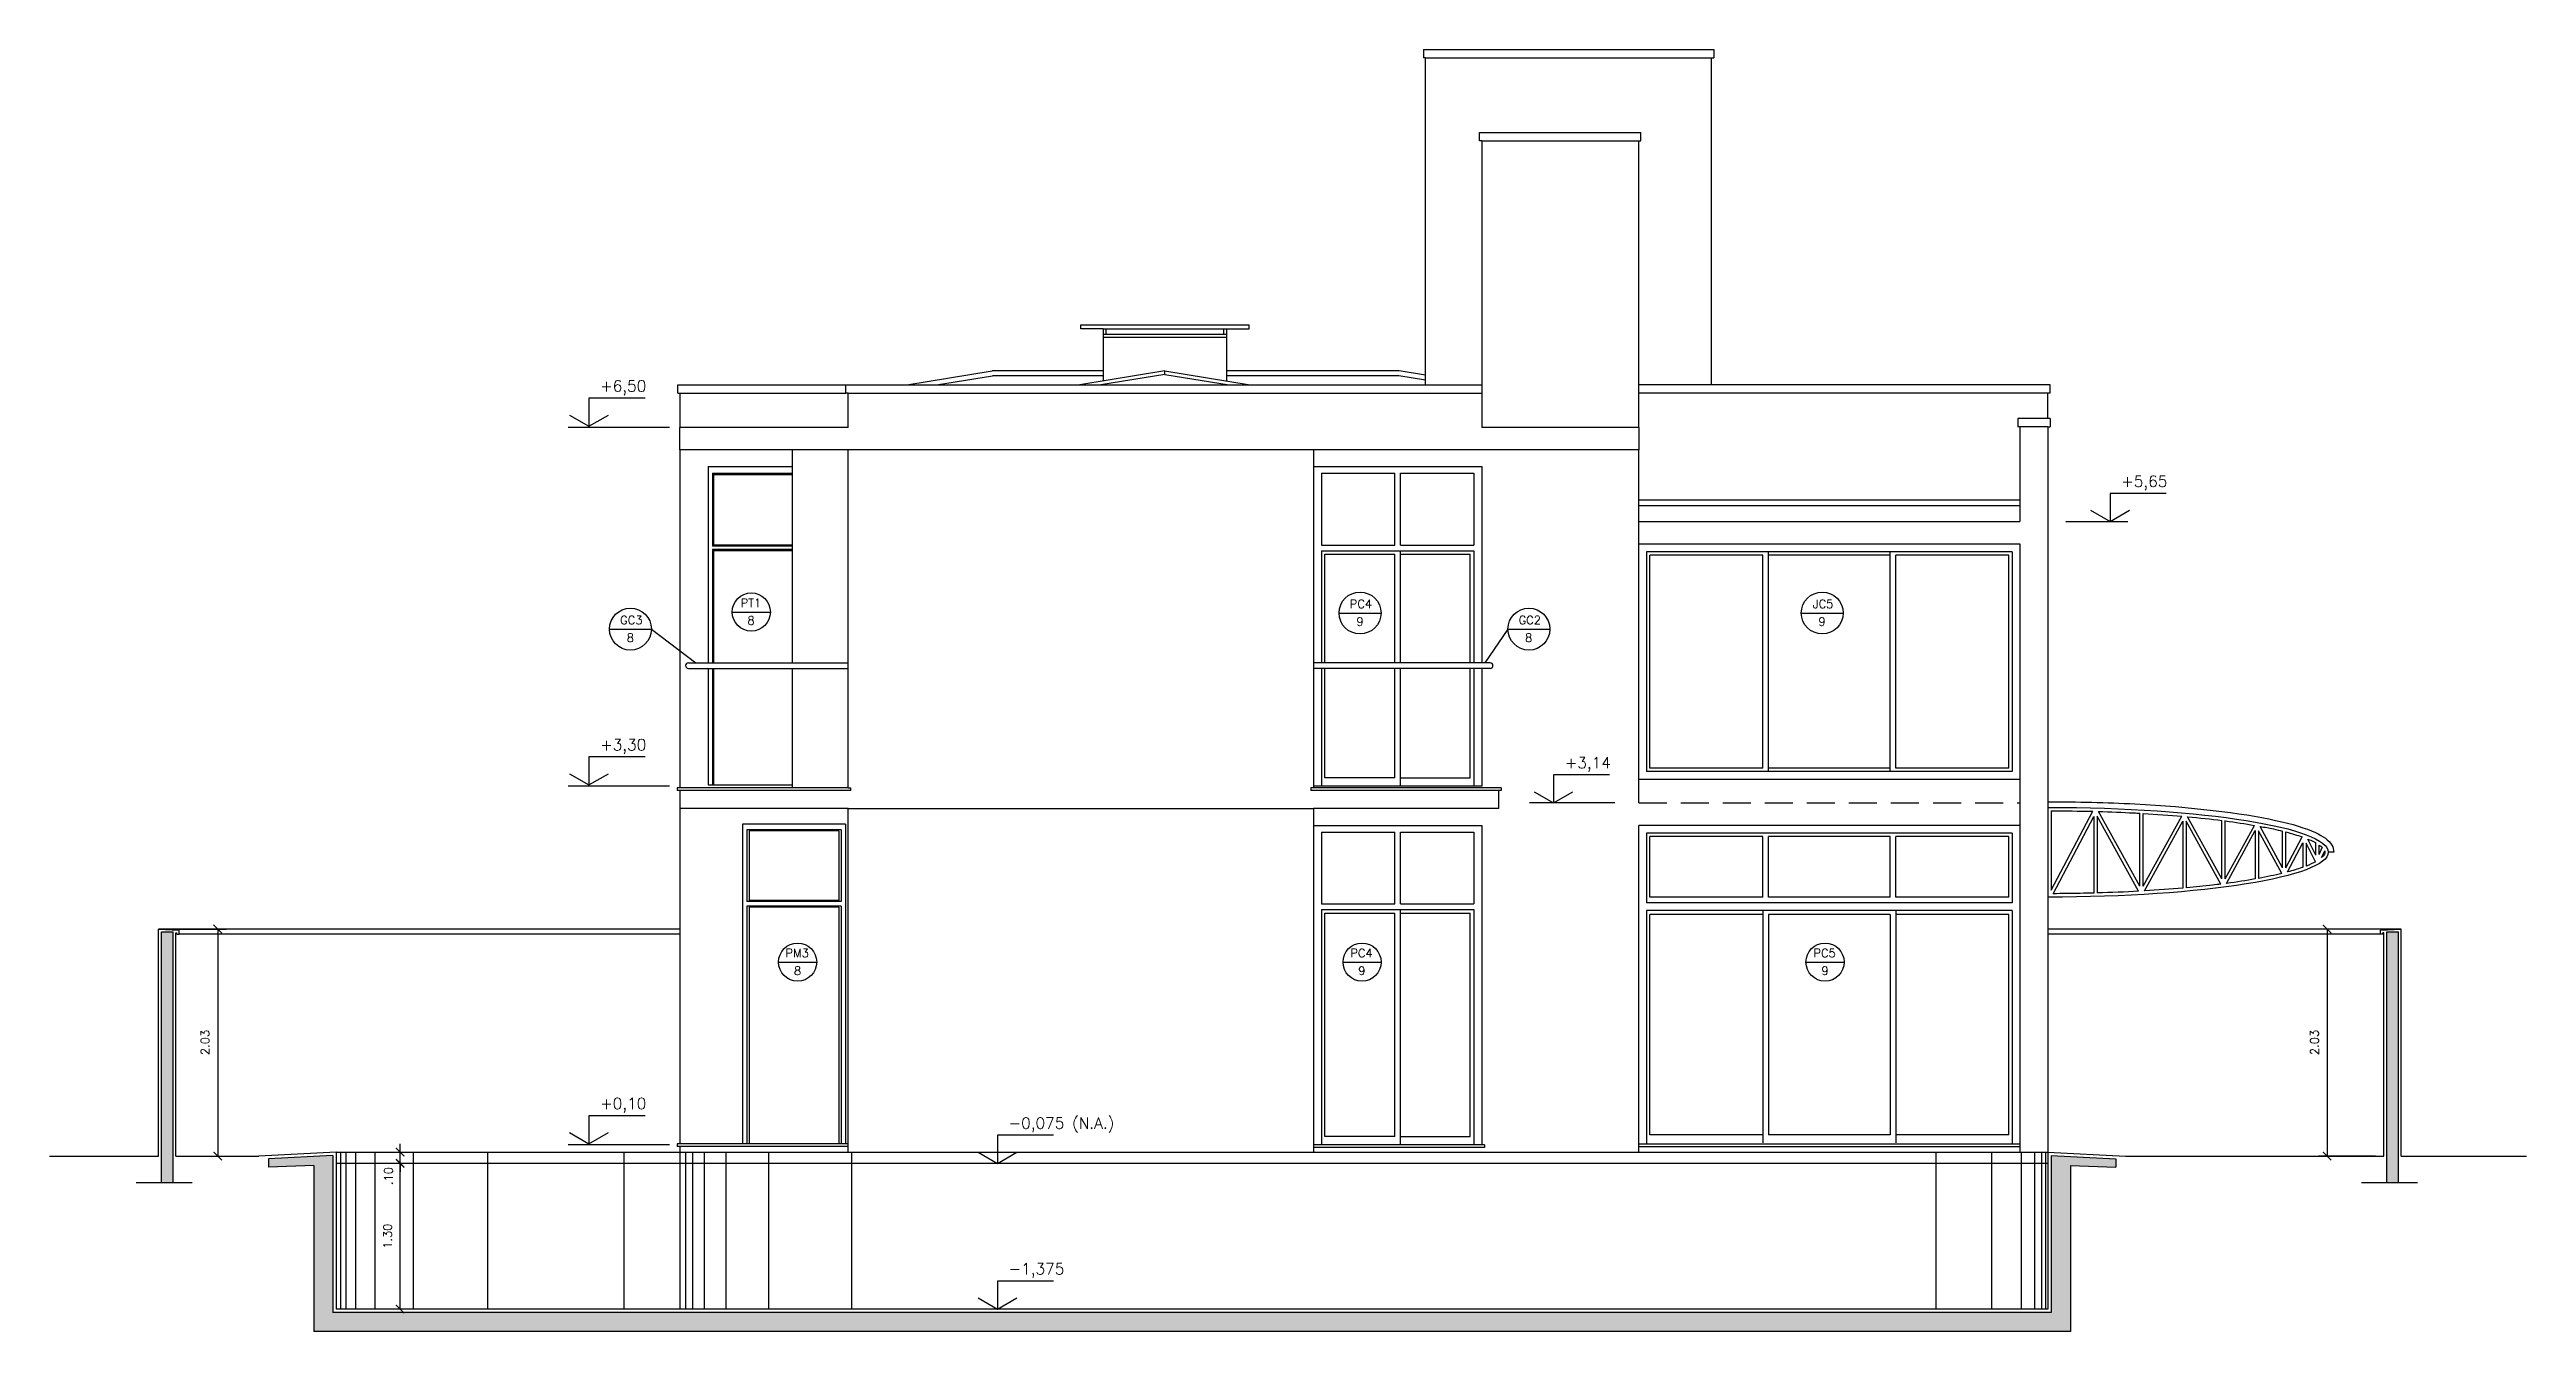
# Model space of a CAD drawing. Header units: millimetres. Extents: x 505 to 658, y 146 to 158.
# Drawn here: x 636.37 to 658.46, y 146.5 to 157.93 of the extents above; entities that cross this region are included whole.
import ezdxf

# ---------------------------------------------------------------- set-up
doc = ezdxf.new("R2010")
doc.units = ezdxf.units.MM
doc.linetypes.add('HIDDEN', pattern=[0.375, 0.25, -0.125])
for name, color, linetype in [('ALV', 5, 'Continuous'), ('CAIXN', 7, 'Continuous'), ('COTAS', 1, 'Continuous'), ('LPROJ', 7, 'HIDDEN'), ('LVISTA', 1, 'Continuous'), ('LVISTA01', 8, 'Continuous'), ('LVISTA02', 1, 'Continuous'), ('LVISTA025', 3, 'Continuous'), ('LVISTA03', 4, 'Continuous'), ('NOTAS', 2, 'Continuous'), ('REVEST', 2, 'Continuous'), ('SOLID', 8, 'Continuous')]:
    doc.layers.add(name, color=color, linetype=linetype)
doc.styles.add('60-50', font='romans.shx', dxfattribs={"height": 0.075})
doc.styles.add('80-50', font='romans.shx', dxfattribs={"height": 0.1})
doc.dimstyles.new('50', dxfattribs={"dimtxt": 0.1, "dimasz": 2.5, "dimexe": 1.25, "dimexo": 0.625, "dimgap": 0.075, "dimtad": 1, "dimzin": 0, "dimdsep": 46, "dimtxsty": '60-50', "dimcen": 2.5, "dimclrt": 3, "dimadec": 0, "dimazin": 0, "dimtfac": 1, "dimtmove": 0, "dimatfit": 3, "dimfxl": 1, "dimarcsym": 0})

msp = doc.modelspace()

# ---------------------------------------------------------------- texts
at = {"layer": 'CAIXN', "color": 2, "ltscale": 0.5, "char_height": 0.075, "attachment_point": 5, "style": '60-50'}
for s, insert in [('GC3', (641.559, 152.844)), ('PT1', (642.625, 152.997)), ('8', (642.627, 152.84)), ('PC4', (648.066, 152.988)), ('9', (648.057, 152.83)), ('GC2', (649.572, 152.844)), ('JC5', (652.188, 152.988)), ('9', (652.178, 152.83)), ('8', (641.55, 152.686)), ('8', (649.562, 152.686)), ('PM3', (643.038, 149.874)), ('PC4', (648.071, 149.874)), ('PC5', (652.201, 149.874)), ('8', (643.041, 149.716)), ('9', (648.074, 149.716)), ('9', (652.204, 149.716))]:
    msp.add_mtext(s, dxfattribs=dict(at, insert=insert))
at = {"layer": 'NOTAS', "color": 3, "style": '80-50'}
for s, p in [('+6,50', (641.281, 154.882)), ('+5,65', (654.847, 154.032)), ('+3,30', (641.281, 151.682)), ('+3,14', (649.884, 151.522)), ('+0,10', (641.281, 148.482)), ('-0,075 (N.A.)', (644.924, 148.307)), ('-1,375', (644.924, 147.007))]:
    msp.add_text(s, height=0.1, dxfattribs=at).set_placement(p)

# ---------------------------------------------------------------- blocks, each defined once
blk = doc.blocks.new('_ARCHTICK')
at = {"color": 0, "linetype": 'ByBlock', "const_width": 0.15}
blk.add_lwpolyline([(-0.5, -0.5), (0.5, 0.5)], dxfattribs=at)
blk = doc.blocks.new('*D50')
at = {"color": 0, "linetype": 'ByBlock'}
blk.add_line((647.052, 146.698), (647.052, 147.998), dxfattribs=at)
at = {"layer": 'DEFPOINTS', "color": 0, "linetype": 'ByBlock'}
for p in [(647.052, 147.998), (647.052, 147.998), (647.052, 146.698)]:
    blk.add_point(p, dxfattribs=at)
at = {"color": 0, "linetype": 'ByBlock', "xscale": 0.075, "yscale": 0.075, "zscale": 0.075}
for p, rotation in [((647.052, 147.998), 90), ((647.052, 146.698), 270)]:
    blk.add_blockref('_ARCHTICK', p, dxfattribs=dict(at, rotation=rotation))
at = {"color": 3, "linetype": 'ByBlock', "insert": (646.94, 147.348), "char_height": 0.075, "attachment_point": 5, "rotation": 90, "style": '60-50'}
blk.add_mtext('1.30', dxfattribs=at)
blk = doc.blocks.new('*D51')
at = {"color": 0, "linetype": 'ByBlock'}
for p, q in [((647.052, 148.098), (647.052, 148.173)), ((647.052, 147.998), (647.052, 148.098)), ((647.052, 147.998), (647.052, 147.923))]:
    blk.add_line(p, q, dxfattribs=at)
at = {"layer": 'DEFPOINTS', "color": 0, "linetype": 'ByBlock'}
for p in [(647.052, 148.098), (647.052, 148.098), (647.052, 147.998)]:
    blk.add_point(p, dxfattribs=at)
at = {"color": 0, "linetype": 'ByBlock', "xscale": 0.075, "yscale": 0.075, "zscale": 0.075}
for p, rotation in [((647.052, 148.098), 270), ((647.052, 147.998), 90)]:
    blk.add_blockref('_ARCHTICK', p, dxfattribs=dict(at, rotation=rotation))
at = {"color": 3, "linetype": 'ByBlock', "insert": (646.948, 147.884), "char_height": 0.075, "attachment_point": 5, "rotation": 90, "style": '60-50'}
blk.add_mtext('.10', dxfattribs=at)
blk = doc.blocks.new('*D52')
at = {"color": 0, "linetype": 'ByBlock'}
for p, q in [((637.418, 150.088), (637.945, 150.088)), ((637.87, 150.088), (637.87, 148.063)), ((637.572, 148.063), (637.945, 148.063))]:
    blk.add_line(p, q, dxfattribs=at)
at = {"layer": 'DEFPOINTS', "color": 0, "linetype": 'ByBlock'}
for p in [(637.343, 150.088), (637.497, 148.063), (637.87, 148.063)]:
    blk.add_point(p, dxfattribs=at)
at = {"color": 0, "linetype": 'ByBlock', "xscale": 0.075, "yscale": 0.075, "zscale": 0.075}
for p, rotation in [((637.87, 150.088), 90), ((637.87, 148.063), 270)]:
    blk.add_blockref('_ARCHTICK', p, dxfattribs=dict(at, rotation=rotation))
at = {"color": 3, "linetype": 'ByBlock', "insert": (637.757, 149.076), "char_height": 0.075, "attachment_point": 5, "rotation": 90, "style": '60-50'}
blk.add_mtext('2.03', dxfattribs=at)
blk = doc.blocks.new('*D53')
at = {"color": 0, "linetype": 'ByBlock'}
for p, q in [((657.268, 150.088), (656.608, 150.088)), ((656.683, 150.088), (656.683, 148.063)), ((657.114, 148.063), (656.608, 148.063))]:
    blk.add_line(p, q, dxfattribs=at)
at = {"layer": 'DEFPOINTS', "color": 0, "linetype": 'ByBlock'}
for p in [(657.343, 150.088), (656.683, 148.063), (657.189, 148.063)]:
    blk.add_point(p, dxfattribs=at)
at = {"color": 0, "linetype": 'ByBlock', "xscale": 0.075, "yscale": 0.075, "zscale": 0.075}
for p, rotation in [((656.683, 150.088), 90), ((656.683, 148.063), 270)]:
    blk.add_blockref('_ARCHTICK', p, dxfattribs=dict(at, rotation=rotation))
at = {"color": 3, "linetype": 'ByBlock', "insert": (656.57, 149.076), "char_height": 0.075, "attachment_point": 5, "rotation": 90, "style": '60-50'}
blk.add_mtext('2.03', dxfattribs=at)

# ---------------------------------------------------------------- dimensions: what is measured, and where the dimension line sits
at = {"layer": 'COTAS'}
for base, p1, p2, picture, middle in [((637.869874775, 148.063293993), (637.342990028, 150.088293993), (637.496719731, 148.063293993), '*D52', (637.757374775, 149.075793993)), ((656.682736156, 148.063293993), (657.342990028, 150.088293993), (657.189260324, 148.063293993), '*D53', (656.570236156, 149.075793993))]:
    dim = msp.add_linear_dim(base=base, p1=p1, p2=p2, angle=90, dimstyle='50', override={"dimasz": 0.075, "dimexe": 0.075, "dimexo": 0.075, "dimzin": 4, "dimblk1": 'ARCHTICK', "dimblk2": 'ARCHTICK', "dimsah": 1, "dimtofl": 0, "dimtmove": 2}, dxfattribs=at)
    dim.commit()
    dim.dimension.update_dxf_attribs({"geometry": picture, "text_midpoint": middle})
dim = msp.add_linear_dim(base=(639.497, 147.998), p1=(639.497, 146.698), p2=(639.497, 147.998), angle=90, dimstyle='50', override={"dimasz": 0.075, "dimexe": 0.075, "dimexo": 0.075, "dimzin": 4, "dimblk1": 'ARCHTICK', "dimblk2": 'ARCHTICK', "dimsah": 1, "dimtofl": 0, "dimtmove": 2}, dxfattribs=at)
dim.commit()
dim.dimension.update_dxf_attribs({"geometry": '*D50', "text_midpoint": (639.384, 147.348), "insert": (-7.555, 0)})
dim = msp.add_linear_dim(base=(639.497, 148.098), p1=(639.497, 147.998), p2=(639.497, 148.098), angle=90, dimstyle='50', override={"dimasz": 0.075, "dimexe": 0.075, "dimexo": 0.075, "dimzin": 4, "dimblk1": 'ARCHTICK', "dimblk2": 'ARCHTICK', "dimsah": 1, "dimse1": 1, "dimtofl": 0, "dimtmove": 2}, dxfattribs=at)
dim.commit()
dim.dimension.update_dxf_attribs({"geometry": '*D51', "text_midpoint": (639.393, 147.884), "dimtype": 160, "insert": (-7.555, 0)})

# ---------------------------------------------------------------- hatches: boundary and pattern name
at = {"layer": 'SOLID'}
h = msp.add_hatch(color=256, dxfattribs=at)
h.paths.add_polyline_path([(637.368, 147.823), (637.472, 147.823), (637.472, 150.063), (637.368, 150.063)])
h.paths.add_polyline_path([(638.898, 148.067), (638.323, 148.038), (638.323, 147.963), (638.728, 147.978), (638.728, 146.498), (654.393, 146.498), (654.393, 147.978), (654.798, 147.963), (654.798, 148.038), (654.223, 148.067), (654.223, 146.668), (638.898, 146.668)])
h.paths.add_polyline_path([(657.318, 150.063), (657.214, 150.063), (657.214, 147.823), (657.318, 147.823)])

# ---------------------------------------------------------------- linework, layer by layer
at = {"layer": 'ALV'}
for p, q in [((637.368, 150.063), (637.472, 150.063)), ((637.368, 147.823), (637.368, 150.063)), ((637.472, 147.823), (637.472, 150.063)), ((657.214, 150.063), (657.318, 150.063)), ((657.214, 147.823), (657.214, 150.063)), ((657.318, 147.823), (657.318, 150.063)), ((638.898, 148.067), (638.323, 148.038)), ((638.323, 148.038), (638.323, 147.963)), ((638.898, 148.067), (638.898, 146.668)), ((654.223, 148.067), (654.798, 148.038)), ((654.223, 148.067), (654.223, 146.668)), ((654.798, 148.038), (654.798, 147.963)), ((638.728, 147.978), (638.323, 147.963)), ((638.728, 147.978), (638.728, 146.498)), ((654.393, 147.978), (654.798, 147.963)), ((654.393, 147.978), (654.393, 146.498)), ((654.393, 146.498), (638.728, 146.498)), ((654.223, 146.668), (638.898, 146.668))]:
    msp.add_line(p, q, dxfattribs=at)
at = {"layer": 'CAIXN', "color": 8, "ltscale": 0.5}
for p, q in [((642.459, 152.916), (642.799, 152.916)), ((647.871, 152.907), (648.245, 152.907)), ((651.993, 152.907), (652.367, 152.907)), ((641.364, 152.763), (641.738, 152.763)), ((641.738, 152.763), (642.134, 152.463)), ((649.377, 152.763), (649.17, 152.463)), ((649.377, 152.763), (649.751, 152.763)), ((642.872, 149.793), (643.212, 149.793)), ((647.906, 149.793), (648.246, 149.793)), ((652.035, 149.793), (652.375, 149.793))]:
    msp.add_line(p, q, dxfattribs=at)
for centre, radius in [((642.629, 152.916), 0.17), ((648.058, 152.907), 0.187), ((652.18, 152.907), 0.187), ((641.551, 152.763), 0.187), ((649.564, 152.763), 0.187), ((643.042, 149.793), 0.17), ((648.076, 149.793), 0.17), ((652.205, 149.793), 0.17)]:
    msp.add_circle(centre, radius, dxfattribs=at)
at = {"layer": 'LPROJ'}
for q in [(650.543, 151.423), (653.943, 151.213)]:
    msp.add_line((650.543, 151.213), q, dxfattribs=at)
at = {"layer": 'LVISTA'}
for p, q in [((645.768, 155.443), (646.868, 155.443)), ((645.768, 155.393), (646.868, 155.393)), ((645.768, 155.368), (646.868, 155.368)), ((645.793, 155.393), (645.793, 155.443)), ((646.843, 155.393), (646.843, 155.443)), ((646.318, 155.036), (645.745, 154.943)), ((646.318, 155.036), (646.318, 155.067)), ((646.318, 155.036), (646.891, 154.943))]:
    msp.add_line(p, q, dxfattribs=at)
at = {"layer": 'LVISTA', "color": 6}
for p, q in [((643.473, 154.943), (649.143, 154.943)), ((643.473, 154.868), (643.473, 154.943)), ((643.493, 154.868), (643.473, 154.868)), ((643.493, 154.563), (643.493, 154.868)), ((649.143, 154.943), (649.143, 154.563)), ((654.213, 154.643), (653.923, 154.643)), ((653.923, 154.643), (653.923, 154.568)), ((654.213, 154.643), (654.213, 154.568)), ((641.993, 154.363), (641.993, 154.563)), ((643.493, 154.563), (641.993, 154.563)), ((650.543, 154.563), (649.143, 154.563)), ((650.543, 154.563), (650.543, 154.363)), ((653.943, 154.568), (653.923, 154.568)), ((653.943, 154.568), (653.943, 153.723)), ((654.193, 154.568), (654.213, 154.568)), ((654.193, 154.568), (654.193, 148.098)), ((643.493, 154.363), (641.993, 154.363)), ((643.493, 151.348), (643.493, 154.363)), ((647.643, 154.363), (647.643, 151.348)), ((650.543, 154.363), (647.643, 154.363)), ((650.543, 153.723), (653.943, 153.723)), ((650.543, 153.523), (650.543, 153.723)), ((650.543, 153.523), (653.943, 153.523)), ((653.943, 153.523), (653.943, 148.098)), ((643.493, 151.348), (641.968, 151.348)), ((641.968, 151.348), (641.968, 151.323)), ((641.993, 151.323), (641.968, 151.323)), ((641.993, 151.323), (641.993, 151.163)), ((649.318, 151.348), (647.643, 151.348)), ((649.293, 151.323), (649.293, 151.163)), ((649.318, 151.323), (649.293, 151.323)), ((649.318, 151.348), (649.318, 151.323)), ((643.493, 151.163), (641.993, 151.163)), ((643.493, 148.098), (643.493, 151.163)), ((647.643, 151.163), (647.643, 148.098)), ((649.293, 151.163), (647.643, 151.163))]:
    msp.add_line(p, q, dxfattribs=at)
at = {"layer": 'LVISTA01'}
for p, q in [((648.623, 157.933), (651.213, 157.933)), ((648.623, 157.933), (648.623, 157.858)), ((648.643, 157.858), (648.623, 157.858)), ((648.643, 154.943), (648.643, 157.858)), ((648.643, 157.858), (651.193, 157.858)), ((651.193, 154.943), (651.193, 157.858)), ((651.193, 157.858), (651.213, 157.858)), ((651.213, 157.933), (651.213, 157.858)), ((641.973, 154.943), (643.473, 154.943)), ((641.973, 154.868), (641.973, 154.943)), ((641.973, 154.868), (643.473, 154.868)), ((641.993, 154.868), (641.993, 154.563)), ((644.017, 154.943), (644.776, 155.067)), ((644.282, 154.943), (644.78, 155.024)), ((645.768, 155.067), (644.776, 155.067)), ((645.768, 155.024), (644.78, 155.024)), ((648.408, 155.067), (646.868, 155.067)), ((648.404, 155.024), (646.868, 155.024)), ((648.643, 154.985), (648.404, 155.024)), ((648.643, 155.029), (648.408, 155.067)), ((654.213, 154.943), (650.543, 154.943)), ((654.213, 154.868), (650.543, 154.868)), ((654.193, 154.643), (654.193, 154.868)), ((654.213, 154.868), (654.213, 154.943)), ((641.993, 154.363), (641.993, 151.348)), ((642.243, 154.213), (642.243, 152.463)), ((642.243, 154.213), (642.993, 154.213)), ((647.643, 154.213), (649.143, 154.213)), ((649.143, 154.213), (649.143, 152.463)), ((642.283, 154.153), (642.283, 153.503)), ((642.283, 154.153), (642.993, 154.153)), ((642.293, 154.143), (642.293, 153.513)), ((642.293, 154.143), (642.993, 154.143)), ((647.713, 154.153), (647.713, 153.513)), ((647.713, 154.153), (648.368, 154.153)), ((648.368, 153.513), (648.368, 154.153)), ((648.418, 153.513), (648.418, 154.153)), ((648.418, 154.153), (649.073, 154.153)), ((649.073, 154.153), (649.073, 153.513)), ((642.993, 153.503), (642.283, 153.503)), ((642.283, 153.473), (642.283, 152.463)), ((642.993, 153.473), (642.283, 153.473)), ((642.993, 153.513), (642.293, 153.513)), ((642.993, 153.463), (642.293, 153.463)), ((642.293, 153.463), (642.293, 152.463)), ((647.713, 153.513), (648.368, 153.513)), ((647.713, 153.463), (649.073, 153.463)), ((647.713, 153.463), (647.713, 152.463)), ((647.745, 153.431), (648.368, 153.431)), ((647.745, 152.463), (647.745, 153.431)), ((648.368, 152.463), (648.368, 153.431)), ((648.418, 153.513), (649.073, 153.513)), ((648.418, 152.463), (648.418, 153.463)), ((648.418, 153.431), (649.04, 153.431)), ((649.04, 152.463), (649.04, 153.431)), ((649.073, 153.463), (649.073, 152.463)), ((642.243, 152.413), (642.243, 151.373)), ((642.283, 152.413), (642.283, 151.373)), ((642.293, 152.413), (642.293, 151.373)), ((647.713, 152.413), (647.713, 151.363)), ((647.745, 151.436), (647.745, 152.413)), ((648.368, 151.436), (648.368, 152.413)), ((648.418, 151.363), (648.418, 152.413)), ((649.04, 151.436), (649.04, 152.413)), ((649.073, 152.413), (649.073, 151.363)), ((649.143, 152.413), (649.143, 151.363)), ((642.243, 151.373), (642.993, 151.373)), ((649.143, 151.363), (647.643, 151.363)), ((648.368, 151.436), (647.745, 151.436)), ((648.418, 151.436), (649.04, 151.436)), ((641.993, 151.163), (641.993, 148.173)), ((654.223, 151.143), (654.223, 150.435)), ((654.223, 150.435), (654.592, 151.138)), ((655.012, 150.469), (654.643, 151.137)), ((655.012, 150.469), (655.012, 151.121)), ((655.042, 150.47), (655.042, 151.12)), ((642.55, 151.023), (642.55, 148.173)), ((643.47, 151.023), (642.55, 151.023)), ((642.59, 150.973), (642.59, 150.333)), ((643.43, 150.973), (642.59, 150.973)), ((642.61, 150.963), (642.61, 150.343)), ((643.41, 150.963), (642.61, 150.963)), ((643.41, 150.963), (643.41, 150.343)), ((643.43, 150.973), (643.43, 150.333)), ((643.47, 151.023), (643.47, 148.173)), ((647.643, 151.013), (649.143, 151.013)), ((647.713, 150.953), (647.713, 150.313)), ((647.713, 150.953), (648.368, 150.953)), ((648.368, 150.313), (648.368, 150.953)), ((648.418, 150.313), (648.418, 150.953)), ((648.418, 150.953), (649.073, 150.953)), ((649.073, 150.953), (649.073, 150.313)), ((649.143, 151.013), (649.143, 148.163)), ((654.24, 150.403), (654.602, 151.092)), ((654.602, 151.092), (654.602, 150.409)), ((654.632, 151.094), (654.632, 150.409)), ((655.002, 150.425), (654.632, 151.094)), ((655.042, 150.47), (655.388, 151.094)), ((655.053, 150.428), (655.397, 151.049)), ((655.397, 151.049), (655.397, 150.453)), ((655.427, 151.049), (655.427, 150.456)), ((655.735, 150.489), (655.427, 151.049)), ((655.744, 150.535), (655.439, 151.09)), ((655.744, 150.535), (655.744, 151.057)), ((655.774, 150.536), (655.774, 151.055)), ((655.774, 150.536), (656.034, 151.013)), ((655.786, 150.495), (656.042, 150.966)), ((656.042, 150.966), (656.042, 150.535)), ((656.072, 150.965), (656.072, 150.54)), ((656.278, 150.584), (656.072, 150.965)), ((656.285, 150.633), (656.085, 151.004)), ((656.285, 150.633), (656.285, 150.961)), ((656.315, 150.634), (656.315, 150.954)), ((656.315, 150.634), (656.46, 150.91)), ((656.583, 150.746), (656.512, 150.891)), ((656.329, 150.597), (656.466, 150.858)), ((656.466, 150.858), (656.466, 150.639)), ((656.496, 150.854), (656.496, 150.65)), ((656.579, 150.688), (656.496, 150.854)), ((656.583, 150.746), (656.583, 150.856)), ((656.613, 150.753), (656.613, 150.837)), ((656.613, 150.753), (656.64, 150.815)), ((656.634, 150.725), (656.661, 150.787)), ((656.742, 150.773), (656.693, 150.773)), ((643.43, 150.333), (642.59, 150.333)), ((643.43, 150.293), (642.59, 150.293)), ((642.59, 150.293), (642.59, 148.173)), ((643.41, 150.343), (642.61, 150.343)), ((643.41, 150.283), (642.61, 150.283)), ((642.61, 150.283), (642.61, 148.173)), ((643.41, 150.283), (643.41, 148.173)), ((643.43, 150.293), (643.43, 148.173)), ((647.713, 150.313), (648.368, 150.313)), ((647.713, 150.263), (649.073, 150.263)), ((647.713, 150.263), (647.713, 148.163)), ((647.745, 150.231), (648.368, 150.231)), ((647.745, 148.236), (647.745, 150.231)), ((648.368, 148.236), (648.368, 150.231)), ((648.418, 150.313), (649.073, 150.313)), ((648.418, 148.163), (648.418, 150.263)), ((648.418, 150.231), (649.04, 150.231)), ((649.04, 148.236), (649.04, 150.231)), ((649.073, 150.263), (649.073, 148.163)), ((641.993, 150.088), (637.343, 150.088)), ((641.993, 150.043), (637.527, 150.043)), ((657.343, 150.088), (654.193, 150.088)), ((657.159, 150.043), (654.193, 150.043)), ((648.368, 148.236), (647.745, 148.236)), ((648.418, 148.236), (649.04, 148.236)), ((638.965, 148.098), (638.965, 146.698)), ((639.013, 148.098), (639.013, 146.698)), ((639.099, 148.098), (639.099, 146.698)), ((639.271, 148.098), (639.271, 146.698)), ((639.614, 148.098), (639.614, 146.698)), ((640.275, 148.098), (640.275, 146.698)), ((641.493, 148.098), (641.493, 146.698)), ((643.493, 148.173), (641.968, 148.173)), ((641.968, 148.173), (641.968, 148.148)), ((641.993, 148.148), (641.968, 148.148)), ((643.493, 148.148), (641.993, 148.148)), ((641.993, 148.148), (641.993, 148.098)), ((642.041, 148.098), (642.041, 146.698)), ((642.104, 148.098), (642.104, 146.698)), ((642.21, 148.098), (642.21, 146.698)), ((642.401, 148.098), (642.401, 146.698)), ((642.781, 148.098), (642.781, 146.698)), ((643.522, 148.098), (643.522, 146.698)), ((649.168, 148.163), (647.643, 148.163)), ((649.168, 148.138), (647.643, 148.138)), ((649.168, 148.163), (649.168, 148.138)), ((653.193, 148.098), (653.193, 146.698)), ((653.689, 148.098), (653.689, 146.698)), ((653.953, 148.098), (653.953, 146.698)), ((654.072, 148.098), (654.072, 146.698)), ((654.136, 148.098), (654.136, 146.698)), ((654.172, 148.098), (654.172, 146.698))]:
    msp.add_line(p, q, dxfattribs=at)
at = {"layer": 'LVISTA01', "extrusion": (0, 0, -1)}
msp.add_ellipse((654.193, 150.773), major_axis=(-2.5, 0), ratio=0.16, start_param=7.853982, end_param=10.995574, dxfattribs=at)
at = {"layer": 'LVISTA01'}
for points, knots in [([(654.193, 151.223), (654.455, 151.223), (654.717, 151.217), (655.466, 151.178), (655.911, 151.126), (656.373, 151.025), (656.492, 150.989), (656.647, 150.916), (656.697, 150.883), (656.736, 150.817), (656.742, 150.795), (656.742, 150.773)], [7.853982, 7.853982, 7.853982, 7.853982, 8.167529, 8.167529, 8.794622, 8.794622, 9.094459, 9.094459, 9.330966, 9.330966, 9.424472, 9.424472, 9.424472, 9.424472]), ([(654.643, 151.137), (654.75, 151.134), (654.857, 151.129), (654.978, 151.123), (654.995, 151.122), (655.012, 151.121)], [8.0352234, 8.0352234, 8.0352234, 8.0352234, 8.1667529, 8.1667529, 8.1886436, 8.1886436, 8.1886436, 8.1886436]), ([(656.085, 151.004), (656.126, 150.996), (656.166, 150.989), (656.232, 150.974), (656.259, 150.968), (656.285, 150.961)], [8.7160455, 8.7160455, 8.7160455, 8.7160455, 8.7922953, 8.7922953, 8.8506807, 8.8506807, 8.8506807, 8.8506807]), ([(656.512, 150.891), (656.53, 150.883), (656.546, 150.876), (656.569, 150.864), (656.576, 150.86), (656.583, 150.856)], [9.0537869, 9.0537869, 9.0537869, 9.0537869, 9.11568731, 9.11568731, 9.14841449, 9.14841449, 9.14841449, 9.14841449]), ([(656.661, 150.787), (656.664, 150.771), (656.663, 150.764), (656.654, 150.746), (656.646, 150.736), (656.634, 150.725)], [9.4015321, 9.4015321, 9.4015321, 9.4015321, 9.5058147, 9.5058147, 9.6015309, 9.6015309, 9.6015309, 9.6015309]), ([(655.735, 150.489), (655.711, 150.486), (655.686, 150.483), (655.586, 150.471), (655.508, 150.463), (655.427, 150.456)], [10.3289975, 10.3289975, 10.3289975, 10.3289975, 10.3660985, 10.3660985, 10.4781053, 10.4781053, 10.4781053, 10.4781053]), ([(656.466, 150.639), (656.463, 150.638), (656.461, 150.637), (656.42, 150.622), (656.377, 150.609), (656.329, 150.597)], [9.8444373, 9.8444373, 9.8444373, 9.8444373, 9.8518289, 9.8518289, 9.9650797, 9.9650797, 9.9650797, 9.9650797]), ([(654.602, 150.409), (654.561, 150.408), (654.521, 150.407), (654.4, 150.404), (654.32, 150.404), (654.24, 150.403)], [10.8309529, 10.8309529, 10.8309529, 10.8309529, 10.880368, 10.880368, 10.9767189, 10.9767189, 10.9767189, 10.9767189])]:
    msp.add_open_spline(points, degree=3, knots=knots, dxfattribs=at)
for points in [[(654.223, 151.143), (654.347, 151.143), (654.47, 151.141), (654.592, 151.138)], [(655.042, 151.119), (655.161, 151.113), (655.277, 151.104), (655.388, 151.094)], [(655.439, 151.09), (655.545, 151.08), (655.647, 151.069), (655.744, 151.057)], [(655.774, 151.053), (655.866, 151.041), (655.954, 151.027), (656.034, 151.013)], [(656.315, 150.954), (656.369, 150.94), (656.417, 150.925), (656.46, 150.91)], [(656.579, 150.688), (656.556, 150.675), (656.528, 150.662), (656.496, 150.65)], [(656.613, 150.837), (656.624, 150.83), (656.633, 150.822), (656.64, 150.815)], [(655.397, 150.453), (655.287, 150.443), (655.172, 150.435), (655.053, 150.428)], [(656.042, 150.535), (655.963, 150.521), (655.877, 150.507), (655.786, 150.495)], [(656.278, 150.584), (656.216, 150.568), (656.147, 150.554), (656.072, 150.54)], [(655.002, 150.425), (654.882, 150.418), (654.758, 150.413), (654.632, 150.41)]]:
    msp.add_open_spline(points, degree=3, dxfattribs=at)
at = {"layer": 'LVISTA02'}
for p, q in [((649.143, 157.118), (650.543, 157.118)), ((643.493, 154.868), (649.143, 154.868)), ((654.193, 154.568), (653.943, 154.568)), ((647.643, 154.363), (643.493, 154.363)), ((653.943, 153.863), (650.543, 153.863)), ((650.613, 153.453), (650.613, 151.493)), ((653.873, 153.453), (650.613, 153.453)), ((650.643, 151.523), (650.643, 153.423)), ((651.651, 153.423), (650.643, 153.423)), ((651.651, 151.523), (651.651, 153.423)), ((651.701, 151.493), (651.701, 153.453)), ((652.785, 153.423), (651.701, 153.423)), ((652.785, 151.493), (652.785, 153.453)), ((653.843, 153.423), (652.835, 153.423)), ((652.835, 151.523), (652.835, 153.423)), ((653.843, 151.523), (653.843, 153.423)), ((653.873, 153.453), (653.873, 151.493)), ((643.518, 151.323), (641.993, 151.323)), ((643.493, 151.348), (643.518, 151.348)), ((643.518, 151.323), (643.518, 151.348)), ((647.618, 151.348), (647.618, 151.323)), ((647.643, 151.348), (647.618, 151.348)), ((649.293, 151.323), (647.618, 151.323)), ((653.873, 151.493), (650.613, 151.493)), ((651.651, 151.523), (650.643, 151.523)), ((652.785, 151.523), (651.701, 151.523)), ((653.843, 151.523), (652.835, 151.523)), ((643.493, 151.163), (647.643, 151.163)), ((650.613, 150.943), (650.613, 150.323)), ((653.873, 150.943), (650.613, 150.943)), ((650.643, 150.373), (650.643, 150.913)), ((651.651, 150.913), (650.643, 150.913)), ((651.651, 150.373), (651.651, 150.913)), ((651.701, 150.373), (651.701, 150.913)), ((652.785, 150.913), (651.701, 150.913)), ((652.785, 150.373), (652.785, 150.913)), ((652.835, 150.373), (652.835, 150.913)), ((653.843, 150.913), (652.835, 150.913)), ((653.843, 150.373), (653.843, 150.913)), ((653.873, 150.943), (653.873, 150.323)), ((653.873, 150.323), (650.613, 150.323)), ((650.613, 150.253), (650.613, 148.173)), ((653.873, 150.253), (650.613, 150.253)), ((651.651, 150.373), (650.643, 150.373)), ((650.643, 148.253), (650.643, 150.217)), ((651.651, 150.217), (650.643, 150.217)), ((651.651, 150.253), (651.651, 148.181)), ((652.785, 150.373), (651.701, 150.373)), ((651.701, 150.217), (651.701, 148.253)), ((652.785, 150.217), (651.701, 150.217)), ((652.785, 150.217), (652.785, 148.253)), ((653.843, 150.373), (652.835, 150.373)), ((652.835, 150.253), (652.835, 148.181)), ((653.843, 150.217), (652.835, 150.217)), ((653.843, 148.253), (653.843, 150.217)), ((653.873, 150.253), (653.873, 148.173)), ((651.651, 148.253), (650.643, 148.253)), ((652.785, 148.253), (651.701, 148.253)), ((653.843, 148.253), (652.835, 148.253)), ((641.993, 148.098), (641.993, 146.698)), ((650.543, 148.173), (653.943, 148.173)), ((650.543, 148.148), (653.943, 148.148))]:
    msp.add_line(p, q, dxfattribs=at)
at = {"layer": 'LVISTA02', "color": 2}
for p, q in [((645.568, 155.478), (647.068, 155.478)), ((645.568, 155.443), (645.568, 155.478)), ((645.768, 155.443), (645.568, 155.443)), ((645.768, 155.443), (645.768, 154.977)), ((646.868, 155.443), (646.868, 154.977)), ((646.868, 155.443), (647.068, 155.443)), ((647.068, 155.443), (647.068, 155.478)), ((642.993, 154.363), (642.993, 152.463)), ((642.993, 152.413), (642.993, 151.348)), ((654.193, 147.998), (638.928, 147.998))]:
    msp.add_line(p, q, dxfattribs=at)
at = {"layer": 'LVISTA02', "color": 5}
for q in [(645.558, 154.943), (647.078, 154.943)]:
    msp.add_line((646.318, 155.067), q, dxfattribs=at)
at = {"layer": 'LVISTA02', "color": 3}
msp.add_line((653.943, 153.913), (650.543, 153.913), dxfattribs=at)
at = {"layer": 'LVISTA025'}
for p, q in [((642.068, 152.463), (643.493, 152.463)), ((649.218, 152.463), (647.643, 152.463)), ((642.068, 152.413), (643.493, 152.413)), ((649.218, 152.413), (647.643, 152.413))]:
    msp.add_line(p, q, dxfattribs=at)
at = {"layer": 'LVISTA025', "color": 1}
msp.add_line((638.928, 148.098), (654.193, 148.098), dxfattribs=at)
at = {"layer": 'LVISTA025'}
for centre, start, end in [((642.068, 152.438), 90, 270), ((649.218, 152.438), 270, 90)]:
    msp.add_arc(centre, 0.025, start, end, dxfattribs=at)
at = {"layer": 'LVISTA03', "color": 5}
for p, q in [((649.123, 157.193), (650.563, 157.193)), ((649.123, 157.118), (649.123, 157.193)), ((649.143, 157.118), (649.123, 157.118)), ((649.143, 157.118), (649.143, 154.943)), ((650.543, 154.563), (650.543, 157.118)), ((650.543, 157.118), (650.563, 157.118)), ((650.563, 157.118), (650.563, 157.193)), ((650.543, 153.723), (650.543, 154.363)), ((650.543, 151.423), (650.543, 153.523)), ((653.943, 151.423), (650.543, 151.423)), ((650.543, 148.098), (650.543, 151.013)), ((653.943, 151.013), (650.543, 151.013))]:
    msp.add_line(p, q, dxfattribs=at)
at = {"layer": 'NOTAS', "color": 1}
for p, q in [((641.9, 154.563), (640.995, 154.563)), ((654.353, 153.723), (654.904, 153.723)), ((641.9, 151.363), (640.995, 151.363)), ((650.331, 151.213), (649.569, 151.213)), ((641.9, 148.163), (640.995, 148.163))]:
    msp.add_line(p, q, dxfattribs=at)
at = {"layer": 'NOTAS'}
for p, q in [((637.643, 147.823), (637.142, 147.823)), ((657.489, 147.823), (656.988, 147.823))]:
    msp.add_line(p, q, dxfattribs=at)
at = {"layer": 'NOTAS', "color": 3}
for points in [[(641.008, 154.673), (641.181, 154.573), (641.354, 154.673)], [(654.574, 153.823), (654.747, 153.723), (654.92, 153.823)], [(641.008, 151.473), (641.181, 151.373), (641.354, 151.473)], [(649.611, 151.313), (649.784, 151.213), (649.957, 151.313)], [(641.008, 148.273), (641.181, 148.173), (641.354, 148.273)], [(644.651, 148.098), (644.824, 147.998), (644.997, 148.098)], [(644.651, 146.798), (644.824, 146.698), (644.997, 146.798)]]:
    msp.add_lwpolyline(points, dxfattribs=at)
at = {"layer": 'NOTAS'}
for points in [[(641.681, 154.823), (641.181, 154.823), (641.181, 154.573)], [(655.247, 153.973), (654.747, 153.973), (654.747, 153.723)], [(641.681, 151.623), (641.181, 151.623), (641.181, 151.373)], [(650.284, 151.463), (649.784, 151.463), (649.784, 151.213)], [(641.681, 148.423), (641.181, 148.423), (641.181, 148.173)], [(645.324, 148.248), (644.824, 148.248), (644.824, 147.998)], [(645.324, 146.948), (644.824, 146.948), (644.824, 146.698)]]:
    msp.add_lwpolyline(points, dxfattribs=at)
at = {"layer": 'REVEST'}
for p, q in [((637.343, 148.063), (637.343, 150.088)), ((637.343, 150.088), (637.527, 150.078)), ((637.497, 148.063), (637.497, 150.053)), ((637.497, 150.053), (637.507, 150.053)), ((637.507, 150.043), (637.507, 150.053)), ((637.507, 150.043), (637.527, 150.043)), ((637.527, 150.043), (637.527, 150.078)), ((657.159, 150.078), (657.343, 150.088)), ((657.159, 150.043), (657.159, 150.078)), ((657.179, 150.043), (657.159, 150.043)), ((657.179, 150.043), (657.179, 150.053)), ((657.189, 150.053), (657.179, 150.053)), ((657.189, 148.063), (657.189, 150.053)), ((657.343, 148.063), (657.343, 150.088)), ((636.37, 148.063), (637.343, 148.063)), ((637.497, 148.063), (638.236, 148.063)), ((638.928, 148.098), (638.236, 148.063)), ((638.928, 148.098), (638.928, 146.698)), ((654.193, 148.098), (654.193, 146.698)), ((654.193, 148.098), (654.886, 148.063)), ((654.886, 148.063), (657.189, 148.063)), ((657.343, 148.063), (658.461, 148.063)), ((654.193, 146.698), (638.928, 146.698))]:
    msp.add_line(p, q, dxfattribs=at)

msp.set_redraw_order([(e.dxf.handle, doc.entitydb.next_handle()) for e in msp.query("TEXT MTEXT ATTDEF DIMENSION ARC_DIMENSION")])  # texts and dimensions are drawn at this point

doc.saveas('drawing.dxf')
